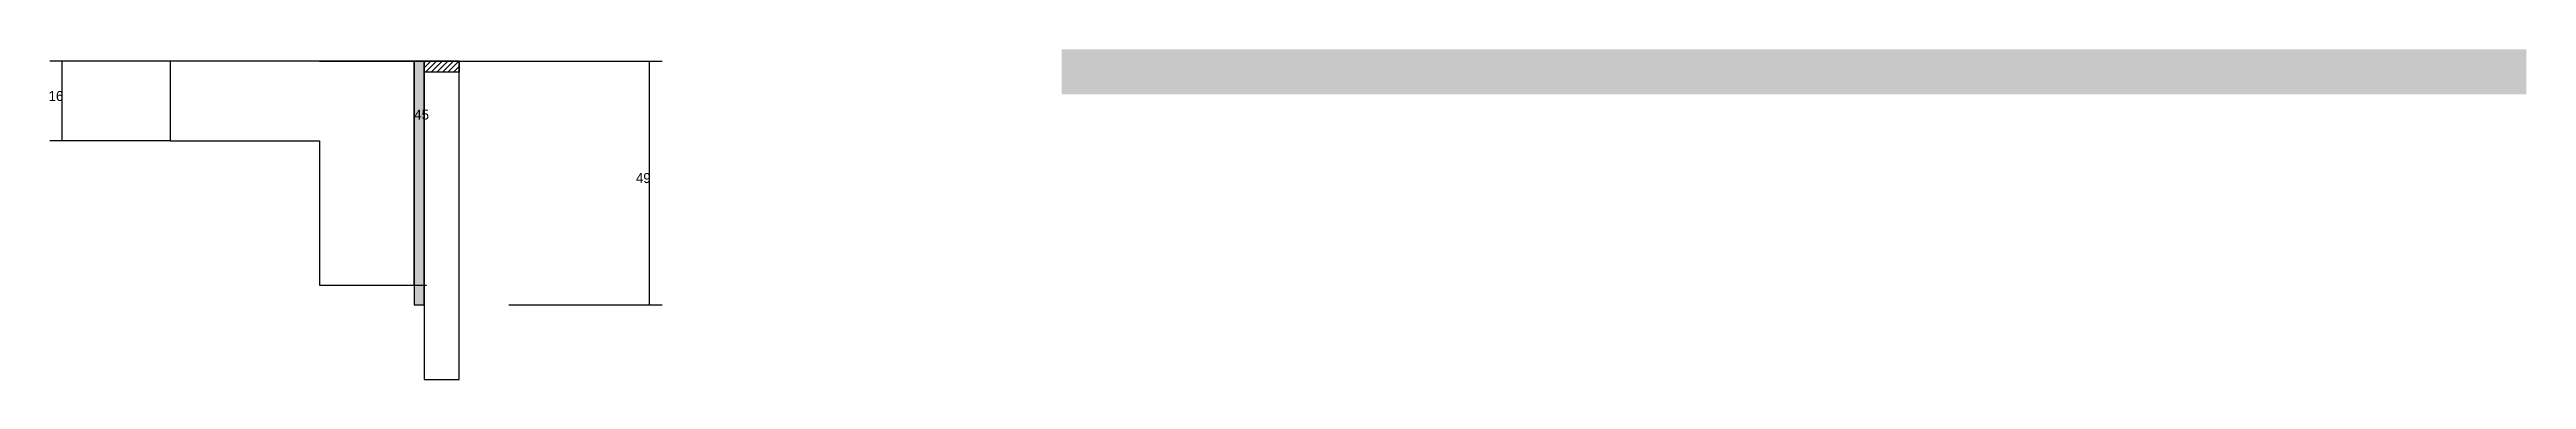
# Model space of a CAD drawing. Header units: metres. Extents: x -10045 to -5950, y 13106 to 14457.
# Drawn here: x -7040 to -6046, y 13106 to 13238 of the extents above; entities that cross this region are included whole.
import ezdxf

# ---------------------------------------------------------------- set-up
doc = ezdxf.new("R2010")
doc.units = ezdxf.units.M
for name, color, linetype in [('CONCRETO', 251, 'Continuous'), ('COTA', 4, 'Continuous'), ('Cota Seção (2x)', 4, 'Continuous'), ('Hachura', 253, 'Continuous'), ('Madeira', 126, 'Continuous'), ('Painéis', 200, 'Continuous')]:
    doc.layers.add(name, color=color, linetype=linetype)

msp = doc.modelspace()

# ---------------------------------------------------------------- texts
at = {"layer": 'COTA'}
for s, p in [('16', (-7040.3, 13217.5)), ('49', (-6804.5, 13184.5))]:
    msp.add_text(s, height=4, dxfattribs=at).set_placement(p)
at = {"layer": 'Cota Seção (2x)'}
msp.add_text('45', height=4, dxfattribs=at).set_placement((-6893.5, 13210))

# ---------------------------------------------------------------- hatches: boundary and pattern name
at = {"layer": 'COTA'}
h = msp.add_hatch(dxfattribs=at)
h.set_pattern_fill('AR-CONC', scale=0.03)
h.paths.add_polyline_path([(-6633.5, 13238.2), (-6633.5, 13220.2), (-6045.5, 13220.2), (-6045.5, 13238.2)])
at = {"layer": 'Hachura'}
h = msp.add_hatch(color=8, dxfattribs=at)
h.dxf.hatch_style = 1
h.paths.add_polyline_path([(-6889.5, 13233.5), (-6893.5, 13233.5), (-6893.5, 13233.5), (-6893.5, 13135.5), (-6893.5, 13135.5), (-6889.5, 13135.5), (-6889.5, 13135.5), (-6889.5, 13233.5)])
h = msp.add_hatch(dxfattribs=at)
h.set_pattern_fill('ANSI31', scale=0.5)
h.paths.add_polyline_path([(-6875.5, 13233.5), (-6875.5, 13229.1), (-6875.5, 13229.1), (-6889.5, 13229.1), (-6889.5, 13229.1), (-6889.5, 13233.5), (-6889.5, 13233.5), (-6875.5, 13233.5)])

# ---------------------------------------------------------------- linework, layer by layer
at = {"layer": 'CONCRETO'}
msp.add_lwpolyline([(-6893.5, 13213.5), (-6893.5, 13233.5), (-6991.5, 13233.5), (-6991.5, 13201.5), (-6931.5, 13201.5), (-6931.5, 13143.5), (-6893.5, 13143.5), (-6893.5, 13213.5)], close=True, dxfattribs=at)
at = {"layer": 'COTA'}
for p, q in [((-6991.5, 13233.5), (-7039.8, 13233.5)), ((-7034.8, 13201.5), (-7034.8, 13233.5)), ((-6875.5, 13233.5), (-6794, 13233.5)), ((-6799, 13135.5), (-6799, 13233.5)), ((-6991.5, 13201.5), (-7039.8, 13201.5)), ((-6855.5, 13135.5), (-6794, 13135.5))]:
    msp.add_line(p, q, dxfattribs=at)
at = {"layer": 'Cota Seção (2x)'}
for p, q in [((-6931.5, 13233.5), (-6888.5, 13233.5)), ((-6893.5, 13143.5), (-6893.5, 13233.5)), ((-6931.5, 13143.5), (-6888.5, 13143.5))]:
    msp.add_line(p, q, dxfattribs=at)
at = {"layer": 'Madeira'}
for points in [[(-6875.5, 13233.5), (-6875.5, 13229.1), (-6889.5, 13229.1), (-6889.5, 13233.5)], [(-6875.5, 13233.5), (-6889.5, 13233.5), (-6889.5, 13105.5), (-6875.5, 13105.5)]]:
    msp.add_lwpolyline(points, close=True, dxfattribs=at)
at = {"layer": 'Painéis'}
msp.add_lwpolyline([(-6889.5, 13233.5), (-6893.5, 13233.5), (-6893.5, 13135.5), (-6889.5, 13135.5)], close=True, dxfattribs=at)

msp.set_redraw_order([(e.dxf.handle, doc.entitydb.next_handle()) for e in msp.query("TEXT MTEXT ATTDEF DIMENSION ARC_DIMENSION")])  # texts and dimensions are drawn at this point

doc.saveas('drawing.dxf')
